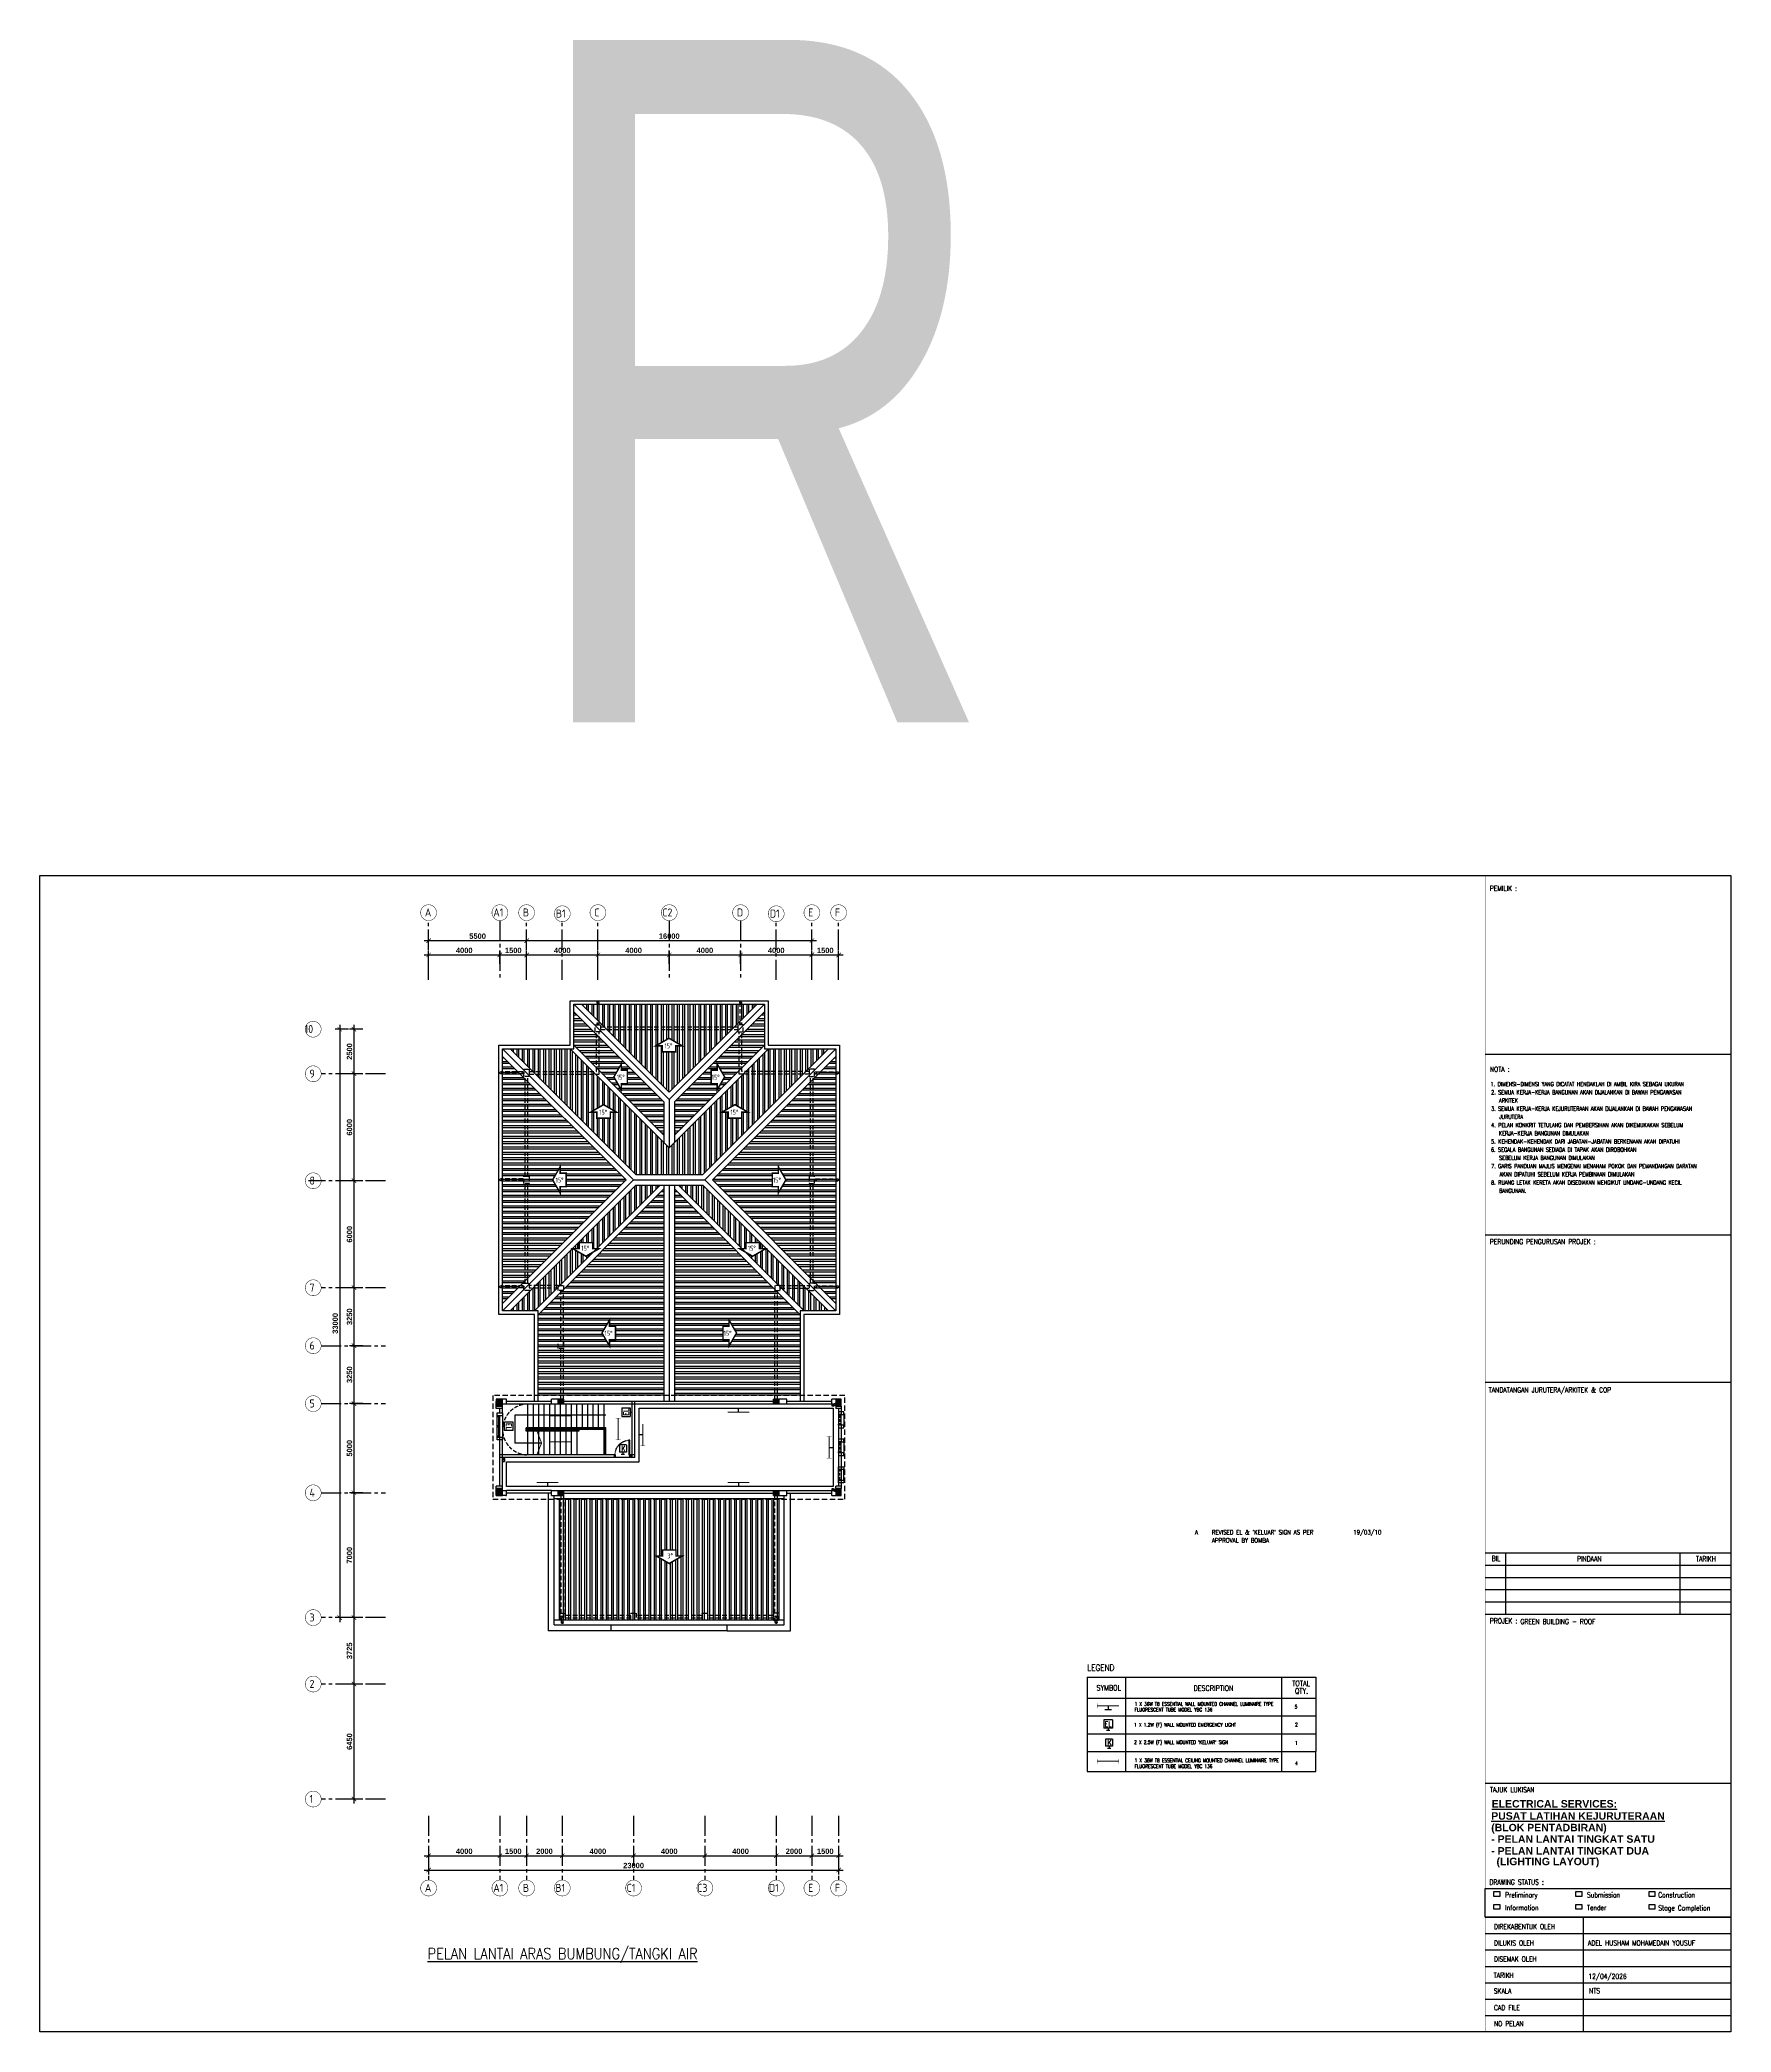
# Model space of a CAD drawing. Header units: inches. Extents: x 16928 to 514628, y -1471 to 241387.
# Drawn here: x 419761 to 514628, y 2352 to 114085 of the extents above; entities that cross this region are included whole.
import ezdxf

# ---------------------------------------------------------------- set-up
doc = ezdxf.new("R2010")
doc.units = ezdxf.units.IN
doc.header["$MEASUREMENT"] = 0
for name, pattern in [('CENTER2', [1.125, 0.75, -0.125, 0.125, -0.125]), ('DASHED', [0.75, 0.5, -0.25]), ('HIDDEN', [0.375, 0.25, -0.125])]:
    doc.linetypes.add(name, pattern=pattern)
for name, color, linetype in [('9', 7, 'Continuous'), ('AC - TEXT', 223, 'Continuous'), ('DIM', 4, 'Continuous'), ('dmension', 4, 'Continuous'), ('DOOR', 2, 'Continuous'), ('DOWNPIPE', 8, 'Continuous'), ('dxt_text', 4, 'Continuous'), ('ELECT', 6, 'Continuous'), ('FF-TEXT', 7, 'Continuous'), ('FITTING', 8, 'Continuous'), ('GRID', 8, 'CENTER2'), ('GRID-TEXT', 8, 'Continuous'), ('LAMPU', 7, 'Continuous'), ('LW', 2, 'Continuous'), ('ROOF', 2, 'Continuous'), ('stair', 8, 'Continuous'), ('t.block', 4, 'Continuous'), ('TEXT', 2, 'Continuous'), ('WALL', 1, 'Continuous'), ('WIN', 9, 'Continuous')]:
    doc.layers.add(name, color=color, linetype=linetype)
for name, color, linetype, lineweight in [('COLUMN', 8, 'Continuous', 30), ('HATCH', 8, 'Continuous', 25), ('line', 8, 'Continuous', 9), ('t3', 8, 'Continuous', 25)]:
    doc.layers.add(name, color=color, linetype=linetype, lineweight=lineweight)
doc.styles.add('LAILA', font='romans.shx', dxfattribs={"width": 0.85})
doc.styles.add('ROMANS', font='ROMANS', dxfattribs={"width": 0.7})
doc.styles.add('SANSSERIF', font='SAS_____.pfb', dxfattribs={"width": 0.7, "height": 700})
doc.styles.add('SANSSERIFBOLD', font='SASB____.PFB', dxfattribs={"height": 1200})
doc.styles.add('STYLE1', font='ISOCP.SHX')
doc.styles.add('style2', font='sanssb__.ttf', dxfattribs={"height": 1200})
doc.styles.add('TEXT25', font='SIMPLEX.shx', dxfattribs={"width": 0.7, "height": 62.5})
pattern_1 = [(0, (2774533.6, 941496.04), (1e-13, 300), []), (0, (2774633.6, 941396.04), (1e-13, 300), [])]
pattern_2 = [(90, (2774533.6, 941496.04), (-300, 6e-14), []), (90, (2774633.6, 941596.04), (-300, 6e-14), [])]

# ---------------------------------------------------------------- blocks, each defined once
blk = doc.blocks.new('_ARCHTICK')
at = {"color": 0, "linetype": 'ByBlock', "const_width": 0.15}
blk.add_lwpolyline([(-0.5, -0.5), (0.5, 0.5)], dxfattribs=at)
blk = doc.blocks.new('Dp900')
at = {"layer": 'DOOR', "color": 4}
for p, q in [((35, 150), (0, 150)), ((0, 0), (35, 0)), ((35, 150), (35, 100)), ((50, 100), (35, 100)), ((50, 50), (35, 50)), ((35, 50), (35, 0)), ((50, 100), (50, 50)), ((850, 100), (850, 50)), ((865, 100), (850, 100)), ((865, 50), (850, 50)), ((900, 150), (865, 150)), ((865, 150), (865, 100)), ((865, 50), (865, 0)), ((865, 0), (900, 0))]:
    blk.add_line(p, q, dxfattribs=at)
at = {"layer": 'DOOR', "color": 1}
for p, q in [((0, 150), (0, 0)), ((0, 150), (0, 0)), ((900, 150), (900, 0)), ((900, 150), (900, 0))]:
    blk.add_line(p, q, dxfattribs=at)
at = {"layer": 'DOOR'}
blk.add_lwpolyline([(35, 150), (35, 980), (85, 980), (85, 150)], close=True, dxfattribs=at)
at = {"layer": 'DOOR', "color": 9, "linetype": 'DASHED', "ltscale": 100}
blk.add_arc((35, 150), 830, 360, 86.54636, dxfattribs=at)
blk = doc.blocks.new('GF')
at = {"layer": 'WALL'}
for points in [[(-2478464, -901233), (-2478464, -901383), (-2478764, -901383), (-2478764, -901233)], [(-2478464, -902583), (-2478464, -902733), (-2478764, -902733), (-2478764, -902583)]]:
    blk.add_lwpolyline(points, close=True, dxfattribs=at)
at = {"layer": 'WIN'}
for p, q in [((-2478764, -902583), (-2478764, -901383)), ((-2478689, -901433), (-2478689, -901958)), ((-2478614, -902583), (-2478614, -901383)), ((-2478689, -902008), (-2478689, -902533))]:
    blk.add_line(p, q, dxfattribs=at)
at = {"layer": 'WIN', "color": 2}
blk.add_line((-2478464, -901383), (-2478464, -902583), dxfattribs=at)
at = {"layer": 'WIN'}
for points in [[(-2478764, -901383), (-2478764, -901433), (-2478614, -901433), (-2478614, -901383)], [(-2478764, -901958), (-2478764, -902008), (-2478614, -902008), (-2478614, -901958)], [(-2478764, -902533), (-2478764, -902583), (-2478614, -902583), (-2478614, -902533)]]:
    blk.add_lwpolyline(points, close=True, dxfattribs=at)
blk = doc.blocks.new('1 X 36 W WALL')
at = {"layer": 'FITTING', "color": 3}
for p, q in [((0, 0), (0, -220)), ((182, -220), (-182, -220))]:
    blk.add_line(p, q, dxfattribs=at)
for points, const_width in [([(-610, 0), (610, 0)], 54.6), ([(-610, -138), (-610, 138)], 10.9), ([(610, -138), (610, 138)], 10.9)]:
    blk.add_lwpolyline(points, dxfattribs=dict(at, const_width=const_width))
blk = doc.blocks.new('YBC 1X36')
at = {"layer": 'FITTING', "color": 3}
for points, const_width in [([(-610, 0), (610, 0)], 54.6), ([(-610, 138), (-610, -138)], 10.9), ([(610, 138), (610, -138)], 10.9)]:
    blk.add_lwpolyline(points, dxfattribs=dict(at, const_width=const_width))
blk = doc.blocks.new('1 X 8W EL')
at = {"layer": 'ELECT', "color": 6}
for p, q in [((-240, 240), (-240, -240)), ((240, 240), (-240, 240)), ((240, 240), (240, -240)), ((240, -240), (-240, -240))]:
    blk.add_line(p, q, dxfattribs=at)
at = {"layer": 'ELECT', "color": 6, "style": 'ROMANS', "width": 0.7}
blk.add_text('EL', height=300, dxfattribs=at).set_placement((-196, -156))
blk = doc.blocks.new('1 X8 W WALL EL')
at = {"layer": 'FITTING', "color": 6}
for p, q in [((-91, 0), (91, 0)), ((0, 110), (0, 0))]:
    blk.add_line(p, q, dxfattribs=at)
at = {"layer": 'dxt_text'}
blk.add_blockref('1 X 8W EL', (0, 350), dxfattribs=at)
blk = doc.blocks.new('1 X 8W KELUAR')
at = {"layer": 'ELECT', "color": 5}
for p, q in [((-160, 161), (-160, -240)), ((240, 161), (-160, 161)), ((240, 160), (240, -240)), ((240, -240), (-160, -240))]:
    blk.add_line(p, q, dxfattribs=at)
at = {"layer": 'ELECT', "color": 5, "style": 'ROMANS', "width": 0.7}
blk.add_text('K', height=300, dxfattribs=at).set_placement((-50, -185))

msp = doc.modelspace()

# ---------------------------------------------------------------- hatches: boundary and pattern name
at = {"layer": 'COLUMN'}
for points in [[(445715, 37450), (445715, 37850), (445365, 37850), (445365, 37450)], [(448840, 37850), (449140, 37850), (449140, 37575), (448840, 37575)], [(460915, 37850), (461215, 37850), (461215, 37575), (460915, 37575)], [(445715, 32450), (445715, 32850), (445365, 32850), (445365, 32450)], [(448840, 32725), (449140, 32725), (449140, 32450), (448840, 32450)], [(460915, 32725), (461215, 32725), (461215, 32450), (460915, 32450)]]:
    msp.add_hatch(color=256, dxfattribs=at).paths.add_polyline_path(points)
h = msp.add_hatch(color=256, dxfattribs=at)
h.paths.add_polyline_path([(464715, 37850), (464565, 37850), (464565, 37700, -0.4142188), (464615, 37650, -0.4142188), (464565, 37600), (464565, 37450), (464715, 37450)])
h.paths.add_polyline_path([(464565, 37850), (464415, 37850), (464415, 37650), (464515, 37650, -0.4142083), (464565, 37700)])
h.paths.add_polyline_path([(464565, 37600, -0.4142083), (464515, 37650), (464415, 37650), (464415, 37450), (464565, 37450)])
h = msp.add_hatch(color=256, dxfattribs=at)
h.paths.add_polyline_path([(464715, 32850), (464565, 32850), (464565, 32700, -0.4142188), (464615, 32650, -0.4142188), (464565, 32600), (464565, 32450), (464715, 32450)])
h.paths.add_polyline_path([(464565, 32850), (464415, 32850), (464415, 32650), (464515, 32650, -0.4142083), (464565, 32700)])
h.paths.add_polyline_path([(464565, 32600, -0.4142083), (464515, 32650), (464415, 32650), (464415, 32450), (464565, 32450)])
at = {"layer": 'ROOF'}
h = msp.add_hatch(dxfattribs=at)
h.set_pattern_fill('ANSI32', color=256, scale=800, angle=315, style=0)
h.set_pattern_definition([(180, (-1864403.1, 941496.04), (-1e-13, 300), []), (180, (-1864503.1, 941396.04), (-1e-13, 300), [])])
h.paths.add_polyline_path([(454765, 54526), (449715, 59576), (449715, 57712), (454765, 52662)])
h.paths.add_polyline_path([(452380, 56300), (452380, 56653), (451959, 55922), (452380, 55192), (452380, 55545), (452716, 55545), (452716, 56300)], flags=16)
h = msp.add_hatch(dxfattribs=at)
h.set_pattern_fill('ANSI32', color=256, scale=800, angle=45, style=0)
h.set_pattern_definition(pattern_2)
h.paths.add_polyline_path([(450140, 60000), (459991, 60000), (455065, 55075)])
h.paths.add_polyline_path([(454673, 57670), (454320, 57670), (455051, 58092), (455782, 57670), (455429, 57670), (455429, 57334), (454673, 57334)], flags=16)
h = msp.add_hatch(dxfattribs=at)
h.set_pattern_fill('ANSI32', color=256, scale=800, angle=315, style=0)
h.set_pattern_definition(pattern_1)
h.paths.add_polyline_path([(455365, 54526), (460415, 59576), (460415, 57712), (455365, 52662)])
h.paths.add_polyline_path([(457750, 56300), (457750, 56653), (458172, 55922), (457750, 55192), (457750, 55545), (457415, 55545), (457415, 56300)], flags=16)
h = msp.add_hatch(dxfattribs=at)
h.set_pattern_fill('ANSI32', color=256, scale=800, angle=315, style=0)
h.set_pattern_definition(pattern_1)
h.paths.add_polyline_path([(452641, 50150), (445715, 57076), (445715, 43225)])
h.paths.add_polyline_path([(448944, 50528), (448944, 50881), (448523, 50150), (448944, 49420), (448944, 49773), (449280, 49773), (449280, 50528)], flags=16)
h = msp.add_hatch(dxfattribs=at)
h.set_pattern_fill('ANSI32', color=256, scale=800, angle=45, style=0)
h.set_pattern_definition(pattern_2)
h.paths.add_polyline_path([(449503, 57500), (455065, 51938), (460627, 57500), (463991, 57500), (456941, 50450), (453190, 50450), (446140, 57500)])
h.paths.add_polyline_path([(458372, 53945), (458019, 53945), (458749, 54367), (459480, 53945), (459127, 53945), (459127, 53609), (458372, 53609)], flags=16)
h.paths.add_polyline_path([(451759, 53945), (452112, 53945), (451381, 54367), (450651, 53945), (451004, 53945), (451004, 53609), (451759, 53609)], flags=16)
h = msp.add_hatch(dxfattribs=at)
h.set_pattern_fill('ANSI32', color=256, scale=800, angle=315, style=0)
h.set_pattern_definition(pattern_1)
h.paths.add_polyline_path([(457490, 50150), (464415, 57076), (464415, 43225)])
h.paths.add_polyline_path([(461186, 50528), (461186, 50881), (461608, 50150), (461186, 49420), (461186, 49773), (460850, 49773), (460850, 50528)], flags=16)
h = msp.add_hatch(dxfattribs=at)
h.set_pattern_fill('ANSI32', color=256, scale=800, angle=45, style=0)
h.set_pattern_definition(pattern_2)
h.paths.add_polyline_path([(447503, 42800), (454553, 49850), (453190, 49850), (446140, 42800)])
h.paths.add_polyline_path([(450013, 46289), (449660, 46289), (450391, 45867), (451121, 46289), (450769, 46289), (450769, 46624), (450013, 46624)], flags=16)
h = msp.add_hatch(dxfattribs=at)
h.set_pattern_fill('ANSI32', color=256, scale=800, angle=315, style=0)
h.set_pattern_definition(pattern_1)
h.paths.add_polyline_path([(451713, 41939), (451713, 42292), (451292, 41561), (451713, 40831), (451713, 41183), (452049, 41183), (452049, 41939)], flags=16)
h.paths.add_polyline_path([(447715, 38050), (454765, 38050), (454765, 49638), (447715, 42588)])
h = msp.add_hatch(dxfattribs=at)
h.set_pattern_fill('ANSI32', color=256, scale=800, angle=315, style=0)
h.set_pattern_definition([(180, (-1864403.1, 941496.04), (-1e-13, 300), []), (180, (-1864503.1, 941396.04), (-1e-13, 300), [])])
h.paths.add_polyline_path([(458417, 41939), (458417, 42292), (458839, 41561), (458417, 40831), (458417, 41183), (458081, 41183), (458081, 41939)], flags=16)
h.paths.add_polyline_path([(455365, 38050), (462415, 38050), (462415, 42588), (455365, 49638)])
h = msp.add_hatch(dxfattribs=at)
h.set_pattern_fill('ANSI32', color=256, scale=800, angle=45, style=0)
h.set_pattern_definition([(90, (-1864403.1, 941496.04), (300, 6e-14), []), (90, (-1864503.1, 941596.04), (300, 6e-14), [])])
h.paths.add_polyline_path([(462627, 42800), (455577, 49850), (456941, 49850), (463991, 42800)])
h.paths.add_polyline_path([(460117, 46289), (460470, 46289), (459740, 45867), (459009, 46289), (459362, 46289), (459362, 46624), (460117, 46624)], flags=16)
h = msp.add_hatch(dxfattribs=at)
h.set_pattern_fill('ANSI32', color=256, scale=800, angle=45, style=0)
h.set_pattern_definition([(90, (2716838.03, 1046579.86), (-300, 6e-14), []), (90, (2716938.03, 1046679.86), (-300, 6e-14), [])])
h.paths.add_polyline_path([(448900, 32275), (461230, 32275), (461230, 25475), (448900, 25475)])
h.paths.add_polyline_path([(454688, 29058), (454335, 29058), (455065, 28636), (455796, 29058), (455443, 29058), (455443, 29394), (454688, 29394)], flags=16)

# ---------------------------------------------------------------- linework, layer by layer
for p, q in [((478502, 18089), (478502, 16961)), ((480657, 18089), (480657, 16961)), ((489408, 18089), (489408, 16961)), ((491330, 16961), (491330, 18089)), ((478502, 16961), (491330, 16961))]:
    msp.add_line(p, q)
at = {"layer": '9', "color": 7}
msp.add_line((501970, 29238), (501970, 25789), dxfattribs=at)
at = {"layer": 'COLUMN', "linetype": 'HIDDEN', "ltscale": 1000}
for points in [[(450915, 58850), (451215, 58850), (451215, 58450), (450915, 58450)], [(459215, 58850), (458915, 58850), (458915, 58450), (459215, 58450)], [(446915, 56350), (447215, 56350), (447215, 55950), (446915, 55950)], [(463215, 56350), (462915, 56350), (462915, 55950), (463215, 55950)], [(446915, 50350), (447215, 50350), (447215, 49950), (446915, 49950)], [(463215, 50350), (462915, 50350), (462915, 49950), (463215, 49950)], [(446915, 44350), (447215, 44350), (447215, 43950), (446915, 43950)], [(448840, 44225), (449140, 44225), (449140, 43950), (448840, 43950)], [(461290, 44225), (460990, 44225), (460990, 43950), (461290, 43950)], [(463215, 44350), (462915, 44350), (462915, 43950), (463215, 43950)], [(448840, 41100), (449140, 41100), (449140, 40700), (448840, 40700)], [(448915, 25850), (449215, 25850), (449215, 25450), (448915, 25450)], [(452915, 25850), (453215, 25850), (453215, 25450), (452915, 25450)], [(456915, 25850), (457215, 25850), (457215, 25450), (456915, 25450)], [(461215, 25850), (460915, 25850), (460915, 25450), (461215, 25450)]]:
    msp.add_lwpolyline(points, close=True, dxfattribs=at)
at = {"layer": 'COLUMN'}
for points in [[(445715, 37450), (445715, 37850), (445365, 37850), (445365, 37450)], [(448840, 37850), (449140, 37850), (449140, 37575), (448840, 37575)], [(460915, 37850), (461215, 37850), (461215, 37575), (460915, 37575)], [(464715, 37850), (464415, 37850), (464415, 37450), (464715, 37450)], [(445715, 32450), (445715, 32850), (445365, 32850), (445365, 32450)], [(448840, 32725), (449140, 32725), (449140, 32450), (448840, 32450)], [(460915, 32725), (461215, 32725), (461215, 32450), (460915, 32450)], [(460915, 32725), (461215, 32725), (461215, 32450), (460915, 32450)], [(464715, 32850), (464415, 32850), (464415, 32450), (464715, 32450)]]:
    msp.add_lwpolyline(points, close=True, dxfattribs=at)
at = {"layer": 'DIM'}
for p, q in [((441565, 63071), (441565, 63816)), ((447065, 63071), (447065, 63816)), ((447065, 63071), (447065, 63816)), ((463065, 63071), (463065, 63816)), ((441315, 63566), (447315, 63566)), ((441315, 62766), (445815, 62766)), ((441565, 62271), (441565, 63016)), ((445315, 62766), (447315, 62766)), ((445565, 62271), (445565, 63016)), ((445565, 62271), (445565, 63016)), ((446815, 63566), (463315, 63566)), ((446815, 62766), (451315, 62766)), ((447065, 62271), (447065, 63016)), ((447065, 62271), (447065, 63016)), ((450815, 62766), (455315, 62766)), ((451065, 62271), (451065, 63016)), ((451065, 62271), (451065, 63016)), ((454815, 62766), (459315, 62766)), ((455065, 62271), (455065, 63016)), ((455065, 62271), (455065, 63016)), ((458815, 62766), (463315, 62766)), ((459065, 62271), (459065, 63016)), ((459065, 62271), (459065, 63016)), ((462815, 62766), (464815, 62766)), ((463065, 62271), (463065, 63016)), ((463065, 62271), (463065, 63016)), ((464565, 62271), (464565, 63016)), ((437075, 58600), (436331, 58600)), ((436581, 58850), (436581, 25350)), ((437875, 58600), (437131, 58600)), ((437381, 58850), (437381, 55850)), ((437875, 56100), (437131, 56100)), ((437875, 56100), (437131, 56100)), ((437381, 56350), (437381, 49850)), ((437381, 50350), (437381, 43850)), ((437875, 50100), (437131, 50100)), ((437875, 50100), (437131, 50100)), ((437875, 44100), (437131, 44100)), ((437875, 44100), (437131, 44100)), ((437381, 44350), (437381, 40600)), ((437875, 40850), (437131, 40850)), ((437875, 40850), (437131, 40850)), ((437381, 41100), (437381, 37350)), ((437875, 37600), (437131, 37600)), ((437875, 37600), (437131, 37600)), ((437381, 37850), (437381, 32350)), ((437875, 32600), (437131, 32600)), ((437875, 32600), (437131, 32600)), ((437381, 32850), (437381, 25350)), ((437381, 25850), (437381, 21625)), ((437075, 25600), (436331, 25600)), ((437875, 25600), (437131, 25600)), ((437875, 25600), (437131, 25600)), ((437875, 21875), (437131, 21875)), ((437875, 21875), (437131, 21875)), ((437381, 22125), (437381, 15175)), ((437875, 15425), (437131, 15425)), ((441565, 12740), (441565, 11995)), ((445565, 12740), (445565, 11995)), ((445565, 12740), (445565, 11995)), ((447065, 12740), (447065, 11995)), ((447065, 12740), (447065, 11995)), ((449065, 12740), (449065, 11995)), ((449065, 12740), (449065, 11995)), ((453065, 12740), (453065, 11995)), ((453065, 12740), (453065, 11995)), ((457065, 12740), (457065, 11995)), ((457065, 12740), (457065, 11995)), ((461065, 12740), (461065, 11995)), ((461065, 12740), (461065, 11995)), ((463065, 12740), (463065, 11995)), ((463065, 12740), (463065, 11995)), ((464565, 12740), (464565, 11995)), ((441315, 12245), (445815, 12245)), ((441315, 11445), (464815, 11445)), ((441565, 11940), (441565, 11195)), ((445315, 12245), (447315, 12245)), ((446815, 12245), (449315, 12245)), ((448815, 12245), (453315, 12245)), ((452815, 12245), (457315, 12245)), ((456815, 12245), (461315, 12245)), ((460815, 12245), (463315, 12245)), ((462815, 12245), (464815, 12245)), ((464565, 11940), (464565, 11195))]:
    msp.add_line(p, q, dxfattribs=at)
at = {"layer": 'dmension', "ltscale": 100, "const_width": 23}
msp.add_lwpolyline([(500827, 67226), (500827, 2364), (514616, 2364), (514616, 67226), (500827, 67226)], dxfattribs=at)
at = {"layer": 'DOWNPIPE', "linetype": 'HIDDEN', "ltscale": 1000}
for p, q in [((451015, 60100), (451015, 58900)), ((451115, 60100), (451115, 58900)), ((459015, 60100), (459015, 58900)), ((459115, 60100), (459115, 58900)), ((446865, 56200), (445615, 56200)), ((446865, 56100), (445615, 56100)), ((463265, 56200), (464515, 56200)), ((463265, 56100), (464515, 56100)), ((446865, 50200), (445615, 50200)), ((446865, 50100), (445615, 50100)), ((463265, 50200), (464515, 50200)), ((463265, 50100), (464515, 50100)), ((446865, 44200), (445615, 44200)), ((446865, 44100), (445615, 44100)), ((463265, 44200), (464515, 44200)), ((463265, 44100), (464515, 44100)), ((449015, 25323), (449015, 25650)), ((449115, 25323), (449115, 25650)), ((461015, 25323), (461015, 25650)), ((461115, 25323), (461115, 25650))]:
    msp.add_line(p, q, dxfattribs=at)
at = {"layer": 'DOWNPIPE'}
for p, q in [((464223, 37548), (464544, 37696)), ((464265, 37457), (464586, 37605)), ((445722, 34525), (445722, 34347)), ((445722, 34347), (445822, 34347)), ((445822, 34525), (445822, 34347)), ((464223, 32752), (464544, 32605)), ((464265, 32843), (464586, 32696))]:
    msp.add_line(p, q, dxfattribs=at)
msp.add_lwpolyline([(447515, 37725), (447515, 42600), (445515, 42600), (445515, 57700), (449515, 57700), (449515, 60200), (460615, 60200), (460615, 57700), (464615, 57700), (464615, 42600), (462615, 42600), (462615, 37725)], dxfattribs=at)
for centre in [(451065, 60100), (459065, 60100), (451065, 58900), (459065, 58900), (445615, 56150), (446865, 56150), (463265, 56150), (464515, 56150), (445615, 50150), (446865, 50150), (463265, 50150), (464515, 50150), (445615, 44150), (446865, 44150), (463265, 44150), (464515, 44150), (464244, 37503), (464565, 37650), (464565, 37650), (445772, 34525), (464244, 32798), (464565, 32650), (464565, 32650), (449065, 25650), (461065, 25650)]:
    msp.add_circle(centre, 50, dxfattribs=at)
at = {"layer": 'DOWNPIPE', "linetype": 'HIDDEN', "ltscale": 1000}
for centre in [(449065, 25323), (461065, 25323)]:
    msp.add_circle(centre, 50, dxfattribs=at)
at = {"layer": 'dxt_text'}
for points in [[(501324, 9962), (501324, 10233), (501653, 10233), (501653, 9962)], [(505919, 10233), (506248, 10233), (506248, 9962), (505919, 9962)], [(505919, 9962), (505919, 10233), (506248, 10233), (506248, 9962)], [(510021, 9962), (510021, 10233), (510350, 10233), (510350, 9962)], [(501324, 9514), (501653, 9514), (501653, 9242), (501324, 9242)], [(501324, 9242), (501324, 9514), (501653, 9514), (501653, 9242)], [(505919, 9242), (505919, 9514), (506248, 9514), (506248, 9242)], [(510021, 9242), (510021, 9514), (510350, 9514), (510350, 9242)]]:
    msp.add_lwpolyline(points, close=True, dxfattribs=at)
at = {"layer": 'ELECT', "color": 7}
for p, q in [((478502, 22261), (478502, 18089)), ((478502, 22261), (491330, 22261)), ((491330, 22261), (491330, 18089)), ((478502, 21089), (491330, 21089)), ((478502, 20089), (491330, 20089)), ((478502, 19089), (491330, 19089)), ((478502, 18089), (491330, 18089))]:
    msp.add_line(p, q, dxfattribs=at)
at = {"layer": 'FF-TEXT'}
for p, q in [((480657, 22261), (480657, 18089)), ((489408, 22261), (489408, 18089))]:
    msp.add_line(p, q, dxfattribs=at)
at = {"layer": 'FITTING', "color": 5}
for p, q in [((452375, 34770), (452557, 34770)), ((452466, 34880), (452466, 34770)), ((479645, 18275), (479827, 18275)), ((479736, 18386), (479736, 18275))]:
    msp.add_line(p, q, dxfattribs=at)
at = {"layer": 'GRID', "ltscale": 1500}
for p, q in [((441565, 61370), (441565, 64691)), ((445565, 64691), (445565, 61370)), ((447065, 61370), (447065, 64691)), ((449065, 61370), (449065, 64628)), ((451065, 61370), (451065, 64691)), ((455065, 64691), (455065, 61370)), ((459065, 64691), (459065, 61370)), ((461065, 61370), (461065, 64628)), ((463065, 61370), (463065, 64691)), ((464565, 61370), (464565, 64691)), ((439150, 56100), (435540, 56100)), ((439150, 50100), (434826, 50100)), ((439150, 44100), (435540, 44100)), ((435540, 40850), (439150, 40850)), ((435540, 37600), (439150, 37600)), ((435540, 32600), (439150, 32600)), ((439150, 25600), (435540, 25600)), ((439150, 21875), (435540, 21875)), ((439150, 15425), (435540, 15425)), ((441565, 14489), (441565, 10880)), ((445565, 14489), (445565, 10880)), ((447065, 14489), (447065, 10880)), ((449065, 14489), (449065, 10880)), ((453065, 14489), (453065, 10880)), ((457065, 14489), (457065, 10880)), ((461065, 14489), (461065, 10880)), ((463065, 14489), (463065, 10880)), ((464565, 14489), (464565, 10880))]:
    msp.add_line(p, q, dxfattribs=at)
at = {"layer": 'GRID-TEXT', "const_width": 24.7}
for points in [[(442011, 65136, 1), (441120, 65136, 0.4142136), (441565, 64691, 0.4142136), (442011, 65136, 1)], [(446011, 65136, 1), (445120, 65136, 0.4142136), (445565, 64691, 0.4142136), (446011, 65136, 1)], [(447511, 65136, 1), (446620, 65136, 0.4142136), (447065, 64691, 0.4142136), (447511, 65136, 1)], [(449511, 65074, 1), (448620, 65074, 0.4142136), (449065, 64628, 0.4142136), (449511, 65074, 1)], [(451511, 65136, 1), (450620, 65136, 0.4142136), (451065, 64691, 0.4142136), (451511, 65136, 1)], [(455511, 65136, 1), (454620, 65136, 0.4142136), (455065, 64691, 0.4142136), (455511, 65136, 1)], [(459511, 65136, 1), (458620, 65136, 0.4142136), (459065, 64691, 0.4142136), (459511, 65136, 1)], [(461511, 65074, 1), (460620, 65074, 0.4142136), (461065, 64628, 0.4142136), (461511, 65074, 1)], [(463511, 65136, 1), (462620, 65136, 0.4142136), (463065, 64691, 0.4142136), (463511, 65136, 1)], [(465011, 65136, 1), (464120, 65136, 0.4142136), (464565, 64691, 0.4142136), (465011, 65136, 1)], [(435540, 58600, 1), (434649, 58600, 0.4142136), (435095, 58154, 0.4142136), (435540, 58600, 1)], [(435540, 56100, 1), (434649, 56100, 0.4142136), (435095, 55654, 0.4142136), (435540, 56100, 1)], [(435540, 50100, 1), (434649, 50100, 0.4142136), (435095, 49654, 0.4142136), (435540, 50100, 1)], [(435540, 44100, 1), (434649, 44100, 0.4142136), (435095, 43654, 0.4142136), (435540, 44100, 1)], [(435540, 40850, 1), (434649, 40850, 0.4142136), (435095, 40404, 0.4142136), (435540, 40850, 1)], [(435540, 37600, 1), (434649, 37600, 0.4142136), (435095, 37154, 0.4142136), (435540, 37600, 1)], [(435540, 32600, 1), (434649, 32600, 0.4142136), (435095, 32154, 0.4142136), (435540, 32600, 1)], [(435540, 25600, 1), (434649, 25600, 0.4142136), (435095, 25154, 0.4142136), (435540, 25600, 1)], [(435540, 21875, 1), (434649, 21875, 0.4142136), (435095, 21429, 0.4142136), (435540, 21875, 1)], [(435540, 15425, 1), (434649, 15425, 0.4142136), (435095, 14979, 0.4142136), (435540, 15425, 1)], [(442011, 10434, 1), (441120, 10434, 0.4142136), (441565, 9989, 0.4142136), (442011, 10434, 1)], [(446011, 10434, 1), (445120, 10434, 0.4142136), (445565, 9989, 0.4142136), (446011, 10434, 1)], [(447511, 10434, 1), (446620, 10434, 0.4142136), (447065, 9989, 0.4142136), (447511, 10434, 1)], [(449511, 10434, 1), (448620, 10434, 0.4142136), (449065, 9989, 0.4142136), (449511, 10434, 1)], [(453511, 10434, 1), (452620, 10434, 0.4142136), (453065, 9989, 0.4142136), (453511, 10434, 1)], [(457511, 10434, 1), (456620, 10434, 0.4142136), (457065, 9989, 0.4142136), (457511, 10434, 1)], [(461511, 10434, 1), (460620, 10434, 0.4142136), (461065, 9989, 0.4142136), (461511, 10434, 1)], [(463511, 10434, 1), (462620, 10434, 0.4142136), (463065, 9989, 0.4142136), (463511, 10434, 1)], [(465011, 10434, 1), (464120, 10434, 0.4142136), (464565, 9989, 0.4142136), (465011, 10434, 1)]]:
    msp.add_lwpolyline(points, format="xyb", dxfattribs=at)
at = {"layer": 'HATCH', "const_width": 84.4}
for points in [[(454673, 57670), (454320, 57670), (455051, 58092), (455782, 57670), (455429, 57670), (455429, 57334), (454673, 57334)], [(452380, 56300), (452380, 56653), (451959, 55922), (452380, 55192), (452380, 55545), (452716, 55545), (452716, 56300)], [(457750, 56300), (457750, 56653), (458172, 55922), (457750, 55192), (457750, 55545), (457415, 55545), (457415, 56300)], [(451759, 53945), (452112, 53945), (451381, 54367), (450651, 53945), (451004, 53945), (451004, 53609), (451759, 53609)], [(458372, 53945), (458019, 53945), (458749, 54367), (459480, 53945), (459127, 53945), (459127, 53609), (458372, 53609)], [(448944, 50528), (448944, 50881), (448523, 50150), (448944, 49420), (448944, 49773), (449280, 49773), (449280, 50528)], [(461186, 50528), (461186, 50881), (461608, 50150), (461186, 49420), (461186, 49773), (460850, 49773), (460850, 50528)], [(450013, 46289), (449660, 46289), (450391, 45867), (451121, 46289), (450769, 46289), (450769, 46624), (450013, 46624)], [(460117, 46289), (460470, 46289), (459740, 45867), (459009, 46289), (459362, 46289), (459362, 46624), (460117, 46624)], [(451713, 41939), (451713, 42292), (451292, 41561), (451713, 40831), (451713, 41183), (452049, 41183), (452049, 41939)], [(458417, 41939), (458417, 42292), (458839, 41561), (458417, 40831), (458417, 41183), (458081, 41183), (458081, 41939)], [(454688, 29058), (454335, 29058), (455065, 28636), (455796, 29058), (455443, 29058), (455443, 29394), (454688, 29394)]]:
    msp.add_lwpolyline(points, close=True, dxfattribs=at)
at = {"layer": 'LW', "linetype": 'HIDDEN', "ltscale": 1000}
for p, q in [((450990, 56225), (450990, 58450)), ((451140, 56075), (451140, 58450)), ((451215, 58725), (458915, 58725)), ((451215, 58575), (458915, 58575)), ((458990, 56075), (458990, 58450)), ((459140, 56225), (459140, 58450)), ((446990, 50350), (446990, 55950)), ((447140, 50350), (447140, 55950)), ((447215, 56225), (450990, 56225)), ((447215, 56075), (451140, 56075)), ((462915, 56075), (458990, 56075)), ((462915, 56225), (459140, 56225)), ((462990, 50350), (462990, 55950)), ((463140, 50350), (463140, 55950)), ((446990, 44350), (446990, 49950)), ((447140, 44350), (447140, 49950)), ((462990, 44350), (462990, 49950)), ((463140, 44350), (463140, 49950)), ((448840, 44225), (447215, 44225)), ((448840, 44075), (447215, 44075)), ((448990, 41100), (448990, 43950)), ((449140, 37850), (449140, 43950)), ((460990, 37850), (460990, 43950)), ((461140, 37850), (461140, 43950)), ((461290, 44225), (462915, 44225)), ((461290, 44075), (462915, 44075)), ((448990, 37850), (448990, 40700)), ((448990, 32450), (448990, 25850)), ((449140, 32450), (449140, 25850)), ((460990, 25850), (460990, 32450)), ((461140, 25850), (461140, 32450)), ((452915, 25725), (449215, 25725)), ((456915, 25725), (453215, 25725)), ((460915, 25725), (457215, 25725)), ((452915, 25575), (449215, 25575)), ((456915, 25575), (453215, 25575)), ((460915, 25575), (457215, 25575))]:
    msp.add_line(p, q, dxfattribs=at)
at = {"layer": 'LW'}
for p, q in [((453370, 34345), (453370, 37345)), ((453370, 37345), (464260, 37345)), ((464260, 37345), (464260, 32955)), ((464865, 37000), (464865, 36400)), ((464865, 35450), (464865, 34850)), ((445945, 34345), (453370, 34345)), ((445945, 32955), (445945, 34345)), ((464865, 33300), (464865, 33900)), ((464260, 32955), (445945, 32955)), ((448265, 32575), (448265, 24850)), ((448615, 25200), (448615, 32450)), ((461515, 25200), (461515, 32450)), ((461865, 24850), (461865, 32575)), ((451815, 24850), (448265, 24850)), ((448615, 25200), (451815, 25200)), ((451815, 24850), (451815, 25200)), ((458315, 24850), (451815, 24850)), ((458315, 24850), (458315, 25200)), ((458315, 25200), (461515, 25200)), ((458315, 24850), (461865, 24850))]:
    msp.add_line(p, q, dxfattribs=at)
at = {"layer": 'LW', "linetype": 'HIDDEN', "ltscale": 1200}
msp.add_lwpolyline([(464915, 38050), (445165, 38050), (445165, 32250), (464915, 32250)], close=True, dxfattribs=at)
at = {"layer": 'LW'}
msp.add_lwpolyline([(451815, 25200), (452150, 25200), (458315, 25200), (458315, 25200)], dxfattribs=at)
at = {"layer": 'ROOF'}
for p, q in [((449715, 60000), (460415, 60000)), ((449715, 57500), (449715, 60000)), ((455065, 54650), (449715, 60000)), ((454765, 54526), (449715, 59576)), ((455065, 55075), (450140, 60000)), ((455065, 54650), (460415, 60000)), ((455065, 55075), (459991, 60000)), ((455365, 54526), (460415, 59576)), ((460415, 60000), (460415, 57500)), ((445715, 42800), (445715, 57500)), ((445715, 57500), (449715, 57500)), ((453065, 50150), (445715, 57500)), ((452641, 50150), (445715, 57076)), ((453190, 50450), (446140, 57500)), ((455065, 51938), (449503, 57500)), ((454765, 52662), (449715, 57712)), ((455065, 51938), (460627, 57500)), ((455365, 52662), (460415, 57712)), ((456941, 50450), (463991, 57500)), ((457065, 50150), (464415, 57500)), ((457490, 50150), (464415, 57076)), ((460415, 57500), (464415, 57500)), ((464415, 57500), (464415, 42800)), ((454765, 54526), (454765, 52238)), ((455065, 54650), (455065, 51938)), ((455365, 54526), (455365, 52238)), ((453190, 50450), (456941, 50450)), ((452641, 50150), (445715, 43225)), ((453065, 50150), (445715, 42800)), ((453190, 49850), (446140, 42800)), ((454553, 49850), (447503, 42800)), ((454765, 49638), (447715, 42588)), ((453065, 50150), (457065, 50150)), ((453190, 49850), (456941, 49850)), ((454765, 49850), (454765, 37725)), ((455065, 49850), (455065, 37725)), ((455365, 49850), (455365, 37725)), ((455365, 49638), (462415, 42588)), ((455577, 49850), (462627, 42800)), ((456941, 49850), (463991, 42800)), ((457065, 50150), (464415, 42800)), ((457490, 50150), (464415, 43225)), ((447715, 42800), (445715, 42800)), ((447715, 37725), (447715, 42800)), ((464415, 42800), (462415, 42800)), ((462415, 42800), (462415, 37725)), ((448615, 32275), (461515, 32275)), ((448900, 25475), (448900, 32275)), ((461230, 25475), (461230, 32275)), ((448615, 25475), (461515, 25475))]:
    msp.add_line(p, q, dxfattribs=at)
at = {"layer": 'stair'}
for p, q in [((446403, 36950), (446403, 35388)), ((451504, 36950), (446403, 36950)), ((447140, 36250), (447140, 37575)), ((447445, 36250), (447445, 37575)), ((447750, 36250), (447750, 37575)), ((448055, 36250), (448055, 37575)), ((448360, 36250), (448360, 37575)), ((448665, 36250), (448665, 37575)), ((448970, 36250), (448970, 37575)), ((449275, 36250), (449275, 37575)), ((449580, 36250), (449580, 37575)), ((449885, 36250), (449885, 37575)), ((450190, 36250), (450190, 37575)), ((450495, 36250), (450495, 37575)), ((450800, 36250), (450800, 37575)), ((451105, 36250), (451105, 37575)), ((451410, 36250), (451410, 37575)), ((451510, 36250), (447040, 36250)), ((447040, 36050), (447040, 36250)), ((449985, 36050), (447040, 36050)), ((451460, 36200), (447090, 36200)), ((447090, 36100), (447090, 36200)), ((449935, 36100), (447090, 36100)), ((447140, 36100), (447140, 36200)), ((451410, 36150), (447140, 36150)), ((447140, 34725), (447140, 36050)), ((447445, 36100), (447445, 36200)), ((447445, 34725), (447445, 36050)), ((447750, 36100), (447750, 36200)), ((447750, 34725), (447750, 36050)), ((448055, 36100), (448055, 36200)), ((448055, 34725), (448055, 36050)), ((448360, 36100), (448360, 36200)), ((448360, 34725), (448360, 36050)), ((448665, 36150), (448665, 36200)), ((448665, 36100), (448665, 36150)), ((448665, 34725), (448665, 36050)), ((448970, 36150), (448970, 36200)), ((448970, 36100), (448970, 36150)), ((448970, 34725), (448970, 36050)), ((449275, 36150), (449275, 36200)), ((449275, 36100), (449275, 36150)), ((449275, 34725), (449275, 36050)), ((449580, 36150), (449580, 36200)), ((449580, 36100), (449580, 36150)), ((449580, 34725), (449580, 36050)), ((449885, 36150), (449885, 36200)), ((449885, 36150), (449885, 34725)), ((449885, 36150), (449885, 36100)), ((449935, 36150), (449935, 36100)), ((449985, 36150), (449985, 36050)), ((450190, 36150), (450190, 36200)), ((450495, 36150), (450495, 36200)), ((450800, 36150), (450800, 36200)), ((451105, 36150), (451105, 36200)), ((451410, 34725), (451410, 36200)), ((451460, 34725), (451460, 36200)), ((451510, 34725), (451510, 36250)), ((447905, 35388), (446403, 35388)), ((452890, 34575), (451990, 34575))]:
    msp.add_line(p, q, dxfattribs=at)
at = {"layer": 'stair', "const_width": 50}
for points in [[(451510, 36950), (451231, 36950)], [(447650, 34763), (447905, 35388), (447650, 36050)]]:
    msp.add_lwpolyline(points, dxfattribs=at)
at = {"layer": 'stair', "linetype": 'HIDDEN', "ltscale": 800}
msp.add_arc((447140, 36150), 1425, 90, 270, dxfattribs=at)
at = {"layer": 't.block', "color": 7, "linetype": 'Continuous'}
for p, q in [((514616, 67226), (514616, 2364)), ((500827, 29238), (514616, 29238)), ((511741, 29238), (511741, 25789)), ((500827, 28548), (514616, 28548)), ((500827, 27859), (514616, 27859)), ((500827, 27169), (514616, 27169)), ((500827, 26479), (514616, 26479)), ((500827, 25789), (514616, 25789)), ((500827, 16316), (514616, 16316)), ((500827, 8801), (514616, 8801)), ((500827, 7882), (514616, 7882)), ((506334, 8801), (506334, 2364)), ((500827, 6962), (514616, 6962)), ((500827, 6042), (514616, 6042)), ((500827, 5123), (514616, 5123)), ((500827, 4203), (514616, 4203)), ((500827, 3283), (514616, 3283))]:
    msp.add_line(p, q, dxfattribs=at)
at = {"layer": 't.block', "color": 7}
for p, q in [((514623, 57188), (500828, 57188)), ((514623, 47055), (500828, 47055)), ((514623, 38782), (500828, 38782))]:
    msp.add_line(p, q, dxfattribs=at)
at = {"layer": 't.block', "color": 7, "ltscale": 0.5}
msp.add_lwpolyline([(514616, 2364), (419761, 2364), (419761, 67226), (514616, 67226)], close=True, dxfattribs=at)
at = {"layer": 't.block', "color": 7, "linetype": 'Continuous'}
msp.add_lwpolyline([(500824, 10409), (514616, 10409), (514616, 8801), (500824, 8801)], close=True, dxfattribs=at)
at = {"layer": 'WALL'}
for p, q in [((445365, 37325), (445365, 37725)), ((445715, 37325), (445365, 37325)), ((445940, 37850), (445490, 37850)), ((445565, 37075), (445565, 37325)), ((449140, 37575), (445715, 37575)), ((445715, 37075), (445715, 37450)), ((445940, 37575), (445940, 37850)), ((448465, 37725), (445940, 37725)), ((449140, 37850), (448465, 37850)), ((448465, 37575), (448465, 37850)), ((448990, 37725), (448990, 37575)), ((449140, 37725), (449140, 37575)), ((460915, 37725), (449140, 37725)), ((464490, 37575), (449140, 37575)), ((452990, 34575), (452990, 37725)), ((453140, 34575), (453140, 37725)), ((461665, 37850), (460915, 37850)), ((460990, 37725), (460990, 37575)), ((461065, 37725), (461065, 37575)), ((461140, 37725), (461140, 37575)), ((461215, 37725), (461215, 37575)), ((461665, 37575), (461665, 37850)), ((464190, 37725), (461665, 37725)), ((464640, 37850), (464190, 37850)), ((464190, 37575), (464190, 37850)), ((464415, 37450), (464415, 37325)), ((464715, 37325), (464415, 37325)), ((464565, 37325), (464565, 37000)), ((464715, 37450), (464715, 37000)), ((464565, 36400), (464565, 35450)), ((464715, 36400), (464715, 35450)), ((445565, 32975), (445565, 35725)), ((451990, 34725), (445565, 34725)), ((445715, 32725), (445715, 35725)), ((451990, 34575), (451990, 34725)), ((453140, 34725), (452890, 34725)), ((452890, 34575), (452890, 34725)), ((464565, 34850), (464565, 33900)), ((464715, 34850), (464715, 33900)), ((451990, 34575), (445565, 34575)), ((453140, 34575), (452890, 34575)), ((445365, 32450), (445365, 32975)), ((445715, 32975), (445365, 32975)), ((445890, 32450), (445490, 32450)), ((445640, 32725), (445940, 32725)), ((445890, 32450), (445940, 32450)), ((445940, 32450), (445940, 32725)), ((448465, 32725), (445940, 32725)), ((448465, 32575), (445940, 32575)), ((448465, 32450), (448465, 32725)), ((448465, 32450), (448465, 32725)), ((448465, 32725), (448840, 32725)), ((448465, 32450), (449140, 32450)), ((449140, 32725), (464490, 32725)), ((449140, 32600), (449140, 32450)), ((449140, 32575), (460915, 32575)), ((460915, 32450), (461665, 32450)), ((461215, 32600), (461215, 32450)), ((461665, 32450), (461665, 32725)), ((461665, 32450), (461665, 32725)), ((461665, 32575), (464190, 32575)), ((464190, 32450), (464190, 32725)), ((464190, 32450), (464715, 32450)), ((464715, 32975), (464415, 32975)), ((464415, 32850), (464415, 32975)), ((464565, 33300), (464565, 32975)), ((464715, 33300), (464715, 32850))]:
    msp.add_line(p, q, dxfattribs=at)
for points in [[(464565, 37150), (464565, 37000), (464865, 37000), (464865, 37150)], [(464565, 36400), (464565, 36250), (464865, 36250), (464865, 36400)], [(464565, 35600), (464565, 35450), (464865, 35450), (464865, 35600)], [(464565, 34850), (464565, 34700), (464865, 34700), (464865, 34850)], [(464565, 33900), (464565, 34050), (464865, 34050), (464865, 33900)], [(464565, 33150), (464565, 33300), (464865, 33300), (464865, 33150)]]:
    msp.add_lwpolyline(points, close=True, dxfattribs=at)
at = {"layer": 'WIN'}
for p, q in [((449140, 37575), (449140, 37850)), ((461215, 37575), (461215, 37850)), ((464565, 36950), (464715, 36950)), ((464565, 35400), (464715, 35400)), ((449140, 32450), (449140, 32725)), ((461215, 32450), (461215, 32725)), ((464565, 33350), (464715, 33350))]:
    msp.add_line(p, q, dxfattribs=at)
at = {"layer": 'WIN', "linetype": 'HIDDEN', "ltscale": 600}
for p, q in [((464640, 36950), (464640, 36450)), ((464640, 35400), (464640, 34900)), ((464640, 33350), (464640, 33850))]:
    msp.add_line(p, q, dxfattribs=at)
at = {"layer": 'WIN'}
for points in [[(464715, 36400), (464715, 37000), (464565, 37000), (464565, 36400)], [(464715, 34850), (464715, 35450), (464565, 35450), (464565, 34850)], [(464715, 33900), (464715, 33300), (464565, 33300), (464565, 33900)]]:
    msp.add_lwpolyline(points, dxfattribs=at)
for points in [[(464715, 36450), (464715, 36400), (464565, 36400), (464565, 36450)], [(464715, 34900), (464715, 34850), (464565, 34850), (464565, 34900)], [(464715, 33850), (464715, 33900), (464565, 33900), (464565, 33850)]]:
    msp.add_lwpolyline(points, close=True, dxfattribs=at)

# ---------------------------------------------------------------- block references
at = {"layer": 'DIM', "xscale": 250, "yscale": 250, "zscale": 250}
for p, rotation in [((441565, 63566), 180), ((447065, 63566), 180), ((441565, 62766), 180), ((445565, 62766), 180), ((447065, 62766), 180), ((451065, 62766), 180), ((455065, 62766), 180), ((459065, 62766), 180), ((463065, 62766), 180), ((436581, 58600), 90), ((437381, 58600), 90), ((437381, 56100), 90), ((437381, 56100), 270), ((437381, 50100), 270), ((437381, 50100), 90), ((437381, 44100), 90), ((437381, 44100), 270), ((437381, 40850), 90), ((437381, 40850), 270), ((437381, 37600), 90), ((437381, 37600), 270), ((437381, 32600), 90), ((437381, 32600), 270), ((436581, 25600), 270), ((437381, 25600), 270), ((437381, 25600), 90), ((437381, 21875), 90), ((437381, 21875), 270), ((437381, 15425), 270), ((441565, 12245), 180), ((445565, 12245), 180), ((447065, 12245), 180), ((449065, 12245), 180), ((453065, 12245), 180), ((457065, 12245), 180), ((461065, 12245), 180), ((463065, 12245), 180), ((441565, 11445), 180)]:
    msp.add_blockref('_ARCHTICK', p, dxfattribs=dict(at, rotation=rotation))
for p in [(447065, 63566), (463065, 63566), (445565, 62766), (447065, 62766), (451065, 62766), (455065, 62766), (459065, 62766), (463065, 62766), (464565, 62766), (445565, 12245), (447065, 12245), (449065, 12245), (453065, 12245), (457065, 12245), (461065, 12245), (463065, 12245), (464565, 12245), (464565, 11445)]:
    msp.add_blockref('_ARCHTICK', p, dxfattribs=at)
at = {"layer": 'DOOR', "xscale": -1}
msp.add_blockref('Dp900', (452890, 34575), dxfattribs=at)
at = {"layer": 'dxt_text'}
for name, p in [('YBC 1X36', (448970, 36913)), ('YBC 1X36', (448970, 35463)), ('1 X 36 W WALL', (448235, 33175)), ('1 X 36 W WALL', (458948, 33175)), ('1 X8 W WALL EL', (479682, 19284)), ('YBC 1X36', (479675, 17542))]:
    msp.add_blockref(name, p, dxfattribs=at)
at = {"layer": 'dxt_text', "color": 6, "rotation": 90}
msp.add_blockref('1 X8 W WALL EL', (452990, 37124), dxfattribs=at)
at = {"layer": 'dxt_text'}
for name, p, rotation in [('1 X 36 W WALL', (458948, 37126), 180), ('1 X8 W WALL EL', (445715, 36325), 270), ('YBC 1X36', (446403, 36169), 270), ('YBC 1X36', (452203, 36179), 270), ('1 X 36 W WALL', (453590, 35845), 270), ('1 X 36 W WALL', (464041, 35150), 89.99999999999999)]:
    msp.add_blockref(name, p, dxfattribs=dict(at, rotation=rotation))
at = {"layer": 'dxt_text', "color": 5}
for p in [(452426, 35120), (479696, 18626)]:
    msp.add_blockref('1 X 8W KELUAR', p, dxfattribs=at)
at = {"layer": 'FITTING'}
msp.add_blockref('1 X 36 W WALL', (479682, 20650), dxfattribs=at)
at = {"layer": 'WIN'}
msp.add_blockref('GF', (2924180, 938309), dxfattribs=at)

# ---------------------------------------------------------------- texts
at = {"color": 7, "style": 'ROMANS', "width": 0.85}
for s, p in [('A', (484557, 30264)), ("REVISED EL & 'KELUAR' SIGN AS PER ", (485502, 30264)), ('19/03/10', (493432, 30264)), ('APPROVAL BY BOMBA', (485502, 29806))]:
    msp.add_text(s, height=250, dxfattribs=at).set_placement(p)
at = {"layer": 'AC - TEXT', "color": 3, "style": 'LAILA', "width": 0.85}
msp.add_text('%%uPELAN LANTAI ARAS BUMBUNG/TANGKI AIR', height=625, dxfattribs=at).set_placement((441514, 6443))
at = {"layer": 'DIM', "char_height": 300, "attachment_point": 5, "style": 'style2'}
for s, insert in [('\\A1;5500', (444315, 63816)), ('\\A1;16000', (455065, 63816)), ('\\A1;4000', (443565, 63016)), ('\\A1;1500', (446315, 63016)), ('\\A1;4000', (449065, 63016)), ('\\A1;4000', (453065, 63016)), ('\\A1;4000', (457065, 63016)), ('\\A1;4000', (461065, 63016)), ('\\A1;1500', (463815, 63016)), ('\\A1;4000', (443565, 12495)), ('\\A1;1500', (446315, 12495)), ('\\A1;2000', (448065, 12495)), ('\\A1;4000', (451065, 12495)), ('\\A1;4000', (455065, 12495)), ('\\A1;4000', (459065, 12495)), ('\\A1;2000', (462065, 12495)), ('\\A1;1500', (463815, 12495)), ('\\A1;23000', (453065, 11695))]:
    msp.add_mtext(s, dxfattribs=dict(at, insert=insert))
at = {"layer": 'DIM', "char_height": 300, "attachment_point": 5, "rotation": 90, "style": 'style2'}
for s, insert in [('\\A1;2500', (437131, 57350)), ('\\A1;6000', (437131, 53100)), ('\\A1;6000', (437131, 47100)), ('\\A1;33000', (436331, 42100)), ('\\A1;3250', (437131, 42475)), ('\\A1;3250', (437131, 39225)), ('\\A1;5000', (437131, 35100)), ('\\A1;7000', (437131, 29100)), ('\\A1;3725', (437131, 23737)), ('\\A1;6450', (437131, 18650))]:
    msp.add_mtext(s, dxfattribs=dict(at, insert=insert))
at = {"layer": 'dxt_text', "style": 'TEXT25', "width": 0.7}
for s, height, p in [('PEMILIK :', 287.5, (501094, 66353)), ('NOTA :', 287.5, (501097, 56211)), ('PERUNDING PENGURUSAN PROJEK :', 287.51, (501096, 46540)), ('TANDATANGAN JURUTERA/ARKITEK & COP', 287.51, (501034, 38225)), ('BIL', 287.5, (501195, 28775)), ('PINDAAN', 287.5, (505987, 28751)), ('TARIKH', 287.5, (512657, 28751)), ('PROJEK :', 287.5, (501094, 25275)), ('GREEN BUILDING - ROOF', 287.51, (502808, 25232)), ('TAJUK LUKISAN', 287.51, (501094, 15802)), ('DIREKABENTUK OLEH', 287.51, (501325, 8128)), ('DILUKIS OLEH', 287.51, (501325, 7209)), ('ADEL HUSHAM MOHAMEDAIN YOUSUF', 287.51, (506594, 7209)), ('TARIKH ', 287.5, (501313, 5400)), ('DISEMAK OLEH', 287.51, (501325, 6309)), ('12/04/2026', 287.5, (506618, 5337)), ('SKALA ', 287.5, (501313, 4516)), ('NTS', 287.5, (506665, 4527)), ('CAD FILE ', 287.5, (501325, 3586)), ('NO PELAN', 287.5, (501325, 2682))]:
    msp.add_text(s, height=height, dxfattribs=at).set_placement(p)
at = {"layer": 'dxt_text', "color": 1, "insert": (478517, 22965), "char_height": 350, "attachment_point": 1, "style": 'LAILA'}
msp.add_mtext_dynamic_manual_height_columns('LEGEND', width=2937.88, gutter_width=1750, heights=[0], dxfattribs=at)
at = {"layer": 'dxt_text', "attachment_point": 1, "style": 'TEXT25'}
for s, insert, char_height in [('DRAWING STATUS :', (501071, 10908), 287.51), ('Preliminary', (501948, 10196), 287.51), ('Submission', (506542, 10196), 287.5), ('Construction', (510537, 10196), 287.51), ('Information', (501948, 9477), 287.51), ('Tender', (506542, 9477), 287.5), ('Stage Completion', (510537, 9465), 287.51)]:
    msp.add_mtext(s, dxfattribs=dict(at, insert=insert, char_height=char_height))
at = {"layer": 'ELECT', "color": 1, "style": 'ROMANS', "width": 0.75}
for s, p in [('SYMBOL', (479031, 21511)), ('DESCRIPTION', (484473, 21493)), ('TOTAL', (490004, 21762)), ('QTY.', (490161, 21335))]:
    msp.add_text(s, height=300, dxfattribs=at).set_placement(p)
at = {"layer": 'ELECT', "color": 7, "style": 'ROMANS', "width": 0.75}
for s, p in [('FLUORESCENT TUBE MODEL YBC 136', (481163, 20337)), ('1 X 36W T8 ESSENTIAL WALL MOUNTED CHANNEL LUMINAIRE TYPE ', (481163, 20655)), ('5', (490145, 20503)), ('1 X 1.2W (F) WALL MOUNTED EMERGENCY LIGHT', (481141, 19488)), ('2', (490169, 19500)), ("2 X 2.5W (F) WALL MOUNTED 'KELUAR' SIGN", (481141, 18512)), ('1', (490164, 18475)), ('FLUORESCENT TUBE MODEL YBC 136', (481165, 17164)), ('1 X 36W T8 ESSENTIAL CEILING MOUNTED CHANNEL LUMINAIRE TYPE  ', (481165, 17490)), ('4', (490176, 17332))]:
    msp.add_text(s, height=200, dxfattribs=at).set_placement(p)
at = {"layer": 'GRID-TEXT', "style": 'STYLE1'}
for s, p in [('A', (441357, 64921)), ('A1', (445194, 64921)), ('B', (446857, 64921)), ('B1', (448706, 64858)), ('C', (450857, 64921)), ('C2', (454675, 64921)), ('D', (458857, 64921)), ('D1', (460706, 64858)), ('E', (462857, 64921)), ('F', (464357, 64921)), ('10', (434613, 58384)), ('9', (434886, 55884)), ('8', (434886, 49884)), ('7', (434886, 43884)), ('6', (434886, 40634)), ('5', (434886, 37384)), ('4', (434886, 32384)), ('3', (434886, 25384)), ('2', (434886, 21659)), ('1', (434886, 15209)), ('A', (441357, 10219)), ('A1', (445194, 10219)), ('B', (446857, 10219)), ('B1', (448679, 10219)), ('C1', (452675, 10219)), ('C3', (456631, 10219)), ('D1', (460658, 10219)), ('E', (462857, 10219)), ('F', (464357, 10219))]:
    msp.add_text(s, height=450, dxfattribs=at).set_placement(p)
at = {"layer": 'LAMPU', "color": 7, "lineweight": 100, "ltscale": 5, "style": 'SANSSERIF', "width": 0.7}
msp.add_text('R', height=38276, dxfattribs=at).set_placement((446588, 75808))
at = {"layer": 'line', "color": 6, "style": 'ROMANS', "width": 0.75}
for s, height, p in [('1. DIMENSI-DIMENSI YANG DICATAT HENDAKLAH DI AMBIL KIRA SEBAGAI UKURAN', 230.01, (501135, 55407)), ('2. SEMUA KERJA-KERJA BANGUNAN AKAN DIJALANKAN DI BAWAH PENGAWASAN ', 230.01, (501164, 54947)), ('3. SEMUA KERJA-KERJA KEJURUTERAAN AKAN DIJALANKAN DI BAWAH PENGAWASAN ', 230.01, (501164, 54027)), ('ARKITEK', 230, (501608, 54487)), ('JURUTERA', 230, (501619, 53567)), ('4. PELAN KONKRIT TETULANG DAN PEMBERSIHAN AKAN DIKEMUKAKAN SEBELUM ', 230.01, (501164, 53106)), ('KERJA-KERJA BANGUNAN DIMULAKAN', 230.01, (501600, 52646)), ('6. SEGALA BANGUNAN SEDIADA DI TAPAK AKAN DIROBOHKAN', 230.01, (501155, 51726)), ('5. KEHENDAK-KEHENDAK DARI JABATAN-JABATAN BERKENAAN AKAN DIPATUHI', 230.01, (501164, 52186)), ('SEBELUM KERJA BANGUNAN DIMULAKAN', 230.01, (501610, 51266)), ('7. GARIS PANDUAN MAJLIS MENGENAI MENANAM POKOK DAN PEMANDANGAN DARATAN ', 230.01, (501164, 50806)), ('AKAN DIPATUHI SEBELUM KERJA PEMBINAAN DIMULAKAN', 230.01, (501640, 50345)), ('8. RUANG LETAK KERETA AKAN DISEDIAKAN MENGIKUT UNDANG-UNDANG KECIL ', 230.01, (501164, 49885)), ('BANGUNAN.', 230, (501611, 49425))]:
    msp.add_text(s, height=height, rotation=0, dxfattribs=at).set_placement(p)
at = {"layer": 't3', "style": 'STYLE1', "width": 0.8}
for s, p in [('15%%D', (454798, 57528)), ('15%%D', (452119, 55765)), ('15%%D', (457445, 55765)), ('15%%D', (451137, 53803)), ('15%%D', (458497, 53803)), ('15%%D', (448689, 49993)), ('15%%D', (460881, 49993)), ('15%%D', (450134, 46176)), ('15%%D', (459472, 46176)), ('15%%D', (451435, 41404)), ('15%%D', (458112, 41404)), ('3%%D', (454953, 28925))]:
    msp.add_text(s, height=281.2, dxfattribs=at).set_placement(p)
at = {"layer": 'TEXT', "linetype": 'ByBlock', "style": 'SANSSERIFBOLD'}
for s, p in [('%%UPUSAT LATIHAN KEJURUTERAAN', (501171, 14268)), ('%%UELECTRICAL SERVICES:', (501199, 14951)), ('(BLOK PENTADBIRAN)', (501171, 13617)), ('- PELAN LANTAI TINGKAT SATU', (501171, 12972)), ('- PELAN LANTAI TINGKAT DUA', (501171, 12311)), ('(LIGHTING LAYOUT)', (501468, 11716))]:
    msp.add_text(s, height=419.4, dxfattribs=at).set_placement(p)

doc.saveas('drawing.dxf')
